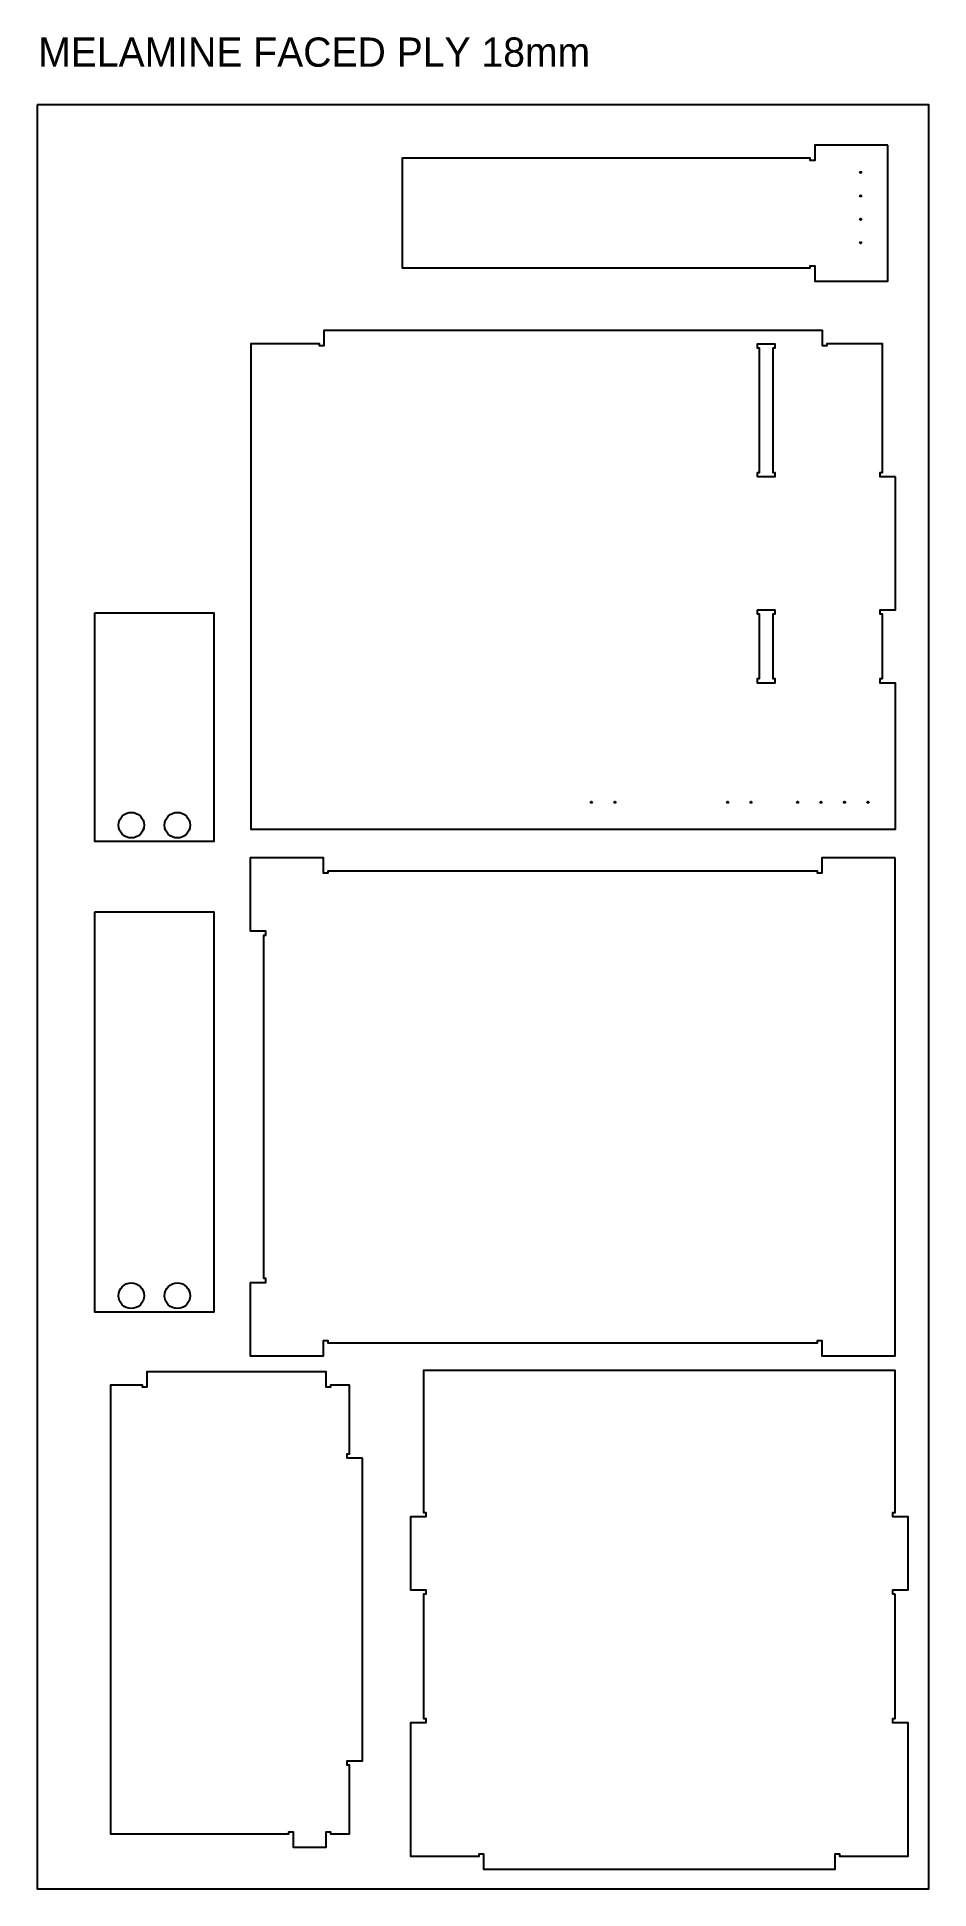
# Model space of a CAD drawing. Header units: inches. Extents: x -7356 to 15471, y -10121 to 11847.
# Drawn here: x 3151 to 4371, y -3834 to -1301 of the extents above; entities that cross this region are included whole.
import ezdxf

# ---------------------------------------------------------------- set-up
doc = ezdxf.new("R2010")
doc.units = ezdxf.units.IN
doc.header["$MEASUREMENT"] = 0
for name, color, linetype in [('000_SHEET_MelamineFacedPly18mm', 190, 'Continuous'), ('4_anyTOOL_13mmDEEP_INSIDE', 3, 'Continuous'), ('5_anyTOOL_9mmDEEP_INSIDE', 6, 'Continuous'), ('6_anyTOOL_CUTTHROUGH_OUTSIDE', 5, 'Continuous')]:
    doc.layers.add(name, color=color, linetype=linetype)

msp = doc.modelspace()

# ---------------------------------------------------------------- texts
at = {"layer": '000_SHEET_MelamineFacedPly18mm', "insert": (3153, -1301.8), "char_height": 40, "attachment_point": 1}
msp.add_mtext_dynamic_manual_height_columns('MELAMINE FACED PLY 18mm', width=1103.747, gutter_width=200, heights=[0], dxfattribs=at)

# ---------------------------------------------------------------- linework, layer by layer
at = {"layer": '000_SHEET_MelamineFacedPly18mm'}
msp.add_lwpolyline([(3151.4, -1393.8), (3151.4, -3833.8), (4371.4, -3833.8), (4371.4, -1393.8)], close=True, dxfattribs=at)
at = {"layer": '4_anyTOOL_13mmDEEP_INSIDE'}
for centre in [(3280.4, -2379), (3343.4, -2379), (3280.4, -3022.5), (3343.4, -3022.5)]:
    msp.add_circle(centre, 17.5, dxfattribs=at)
at = {"layer": '5_anyTOOL_9mmDEEP_INSIDE'}
for centre in [(4278.1, -1486.4), (4278.1, -1518.4), (4278.1, -1550.5), (4278.1, -1582.5), (3909.8, -2347.6), (3941.8, -2347.6), (4096.1, -2347.6), (4128.1, -2347.6), (4191.8, -2347.6), (4223.8, -2347.6), (4255.9, -2347.6), (4287.9, -2347.6)]:
    msp.add_circle(centre, 1, dxfattribs=at)
at = {"layer": '6_anyTOOL_CUTTHROUGH_OUTSIDE'}
for points in [[(4315.1, -1448.9), (4215.1, -1448.9), (4215.1, -1469.9), (4209.1, -1469.9), (4209.1, -1466.9), (3651.1, -1466.9), (3651.1, -1616.9), (4209.1, -1616.9), (4209.1, -1613.9), (4215.1, -1613.9), (4215.1, -1634.9), (4315.1, -1634.9)], [(4325.8, -1902.6), (4304.8, -1902.6), (4304.8, -1896.6), (4307.8, -1896.6), (4307.8, -1720.6), (4231.8, -1720.6), (4231.8, -1723.6), (4225.8, -1723.6), (4225.8, -1702.6), (3543.8, -1702.6), (3543.8, -1723.6), (3537.8, -1723.6), (3537.8, -1720.6), (3443.8, -1720.6), (3443.8, -2384.6), (4325.8, -2384.6), (4325.8, -2184.6), (4304.8, -2184.6), (4304.8, -2178.6), (4307.8, -2178.6), (4307.8, -2090.6), (4304.8, -2090.6), (4304.8, -2084.6), (4325.8, -2084.6)], [(4136.8, -1902.6), (4136.8, -1896.6), (4139.8, -1896.6), (4139.8, -1726.6), (4136.8, -1726.6), (4136.8, -1720.6), (4160.8, -1720.6), (4160.8, -1726.6), (4157.8, -1726.6), (4157.8, -1896.6), (4160.8, -1896.6), (4160.8, -1902.6)], [(3230.4, -2088.6), (3393.4, -2088.6), (3393.4, -2401.3), (3230.4, -2401.3)], [(4136.8, -2084.6), (4160.8, -2084.6), (4160.8, -2090.6), (4157.8, -2090.6), (4157.8, -2178.6), (4160.8, -2178.6), (4160.8, -2184.6), (4136.8, -2184.6), (4136.8, -2178.6), (4139.8, -2178.6), (4139.8, -2090.6), (4136.8, -2090.6)], [(3297.3, -2383.2), (3296.3, -2386.3), (3295.7, -2387.3), (3297.1, -2384.3)], [(4325.1, -2423.7), (4225.1, -2423.7), (4225.1, -2444.7), (4219.1, -2444.7), (4219.1, -2441.7), (3549.1, -2441.7), (3549.1, -2444.7), (3543.1, -2444.7), (3543.1, -2423.7), (3443.1, -2423.7), (3443.1, -2523.7), (3461.1, -2523.7), (3464.1, -2523.7), (3464.1, -2529.7), (3461.1, -2529.7), (3461.1, -2998.7), (3464.1, -2998.7), (3464.1, -3004.7), (3443.1, -3004.7), (3443.1, -3104.7), (3543.1, -3104.7), (3543.1, -3083.7), (3549.1, -3083.7), (3549.1, -3086.7), (4219.1, -3086.7), (4219.1, -3083.7), (4225.1, -3083.7), (4225.1, -3104.7), (4325.1, -3104.7)], [(3230.4, -2497.6), (3393.4, -2497.6), (3393.4, -3044.9), (3230.4, -3044.9)], [(3596.8, -3244.6), (3575.8, -3244.6), (3575.8, -3238.6), (3578.8, -3238.6), (3578.8, -3144.6), (3552.8, -3144.6), (3552.8, -3147.6), (3546.8, -3147.6), (3546.8, -3126.6), (3301.8, -3126.6), (3301.8, -3147.6), (3295.8, -3147.6), (3295.8, -3144.6), (3251.8, -3144.6), (3251.8, -3758.6), (3495.8, -3758.6), (3495.8, -3755.6), (3501.8, -3755.6), (3501.8, -3776.6), (3546.8, -3776.6), (3546.8, -3755.6), (3552.8, -3755.6), (3552.8, -3758.6), (3578.8, -3758.6), (3578.8, -3664.6), (3575.8, -3664.6), (3575.8, -3658.6), (3596.8, -3658.6)], [(4325.1, -3430.8), (4322.1, -3430.8), (4322.1, -3424.8), (4343.1, -3424.8), (4343.1, -3324.8), (4322.1, -3324.8), (4322.1, -3318.8), (4325.1, -3318.8), (4325.1, -3124.8), (3680.1, -3124.8), (3680.1, -3318.8), (3683.1, -3318.8), (3683.1, -3324.8), (3662.1, -3324.8), (3662.1, -3424.8), (3683.1, -3424.8), (3683.1, -3430.8), (3680.1, -3430.8), (3680.1, -3600.8), (3683.1, -3600.8), (3683.1, -3606.8), (3662.1, -3606.8), (3662.1, -3788.8), (3756.1, -3788.8), (3756.1, -3785.8), (3762.1, -3785.8), (3762.1, -3806.8), (4243.1, -3806.8), (4243.1, -3785.8), (4249.1, -3785.8), (4249.1, -3788.8), (4343.1, -3788.8), (4343.1, -3606.8), (4322.1, -3606.8), (4322.1, -3600.8), (4325.1, -3600.8)]]:
    msp.add_lwpolyline(points, close=True, dxfattribs=at)

msp.set_redraw_order([(e.dxf.handle, doc.entitydb.next_handle()) for e in msp.query("TEXT MTEXT ATTDEF DIMENSION ARC_DIMENSION")])  # texts and dimensions are drawn at this point

doc.saveas('drawing.dxf')
